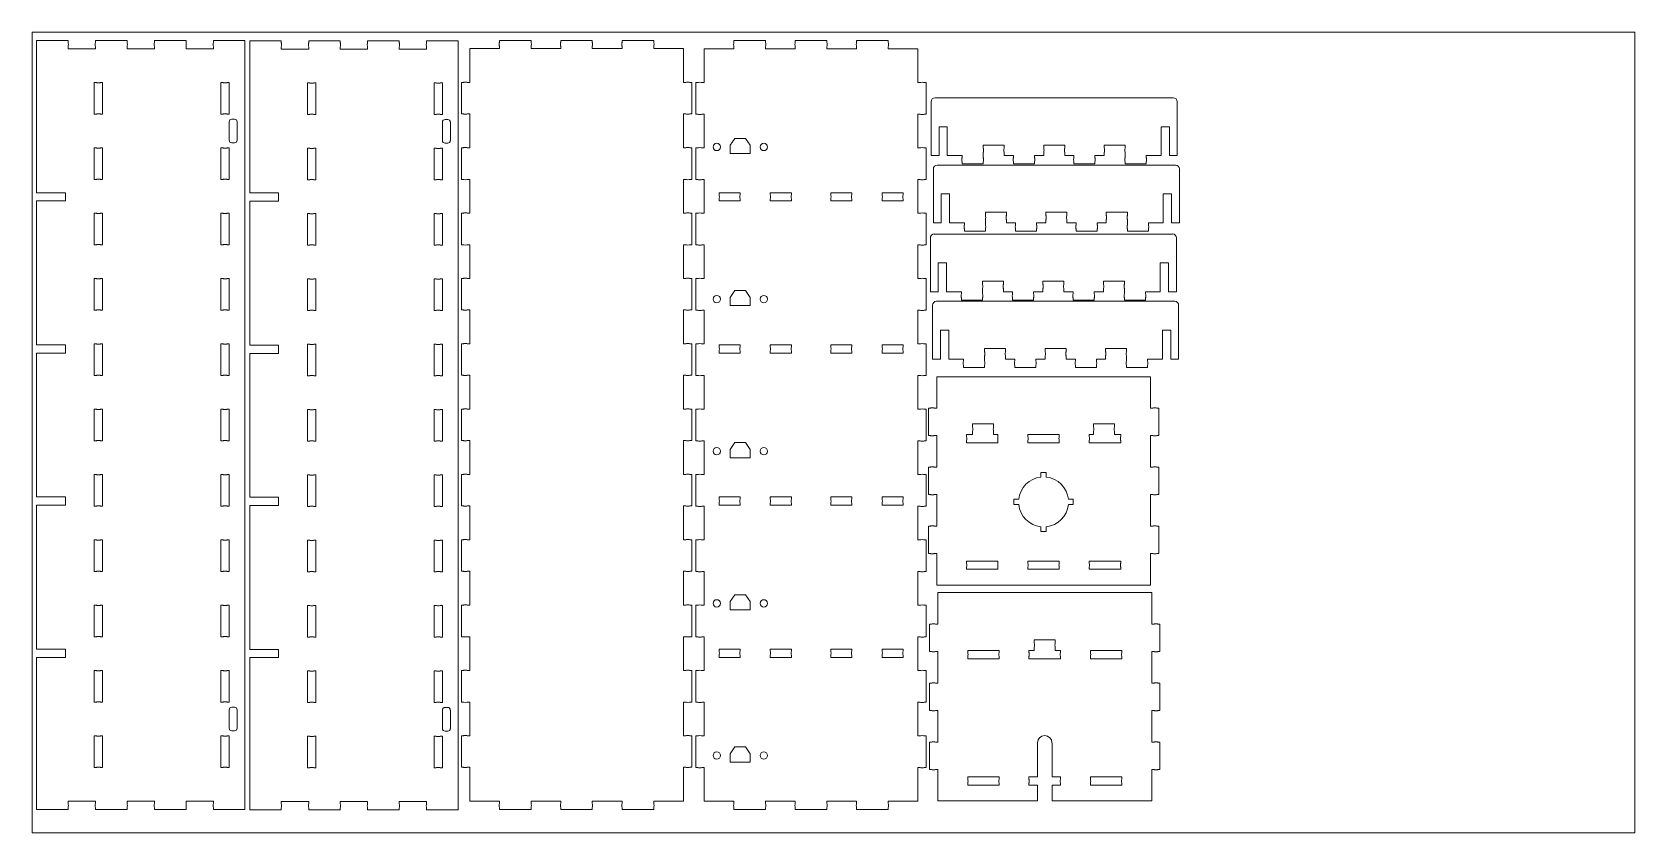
# Paper-space layout '1 Charger - V1' of a CAD drawing. Header units: inches. Extents: x 0 to 24, y 0 to 12.
# The model-space entities are those that its viewports show. They can reach past a viewport. Long polylines and large blocks are cut down to what shows.
import ezdxf

# ---------------------------------------------------------------- set-up
doc = ezdxf.new("R2010")
doc.units = ezdxf.units.IN
doc.header["$LTSCALE"] = 0.5
doc.header["$MEASUREMENT"] = 0
doc.layers.add('Visible', color=1, linetype='Continuous', lineweight=13)

msp = doc.modelspace()

# ---------------------------------------------------------------- linework, layer by layer
at = {"layer": 'Visible'}
for p, q in [((1.049, 11.873), (0.576, 11.873)), ((0.576, 9.593), (0.576, 11.873)), ((1.049, 11.843), (1.049, 11.873)), ((1.049, 11.749), (1.049, 11.784)), ((1.459, 11.843), (1.459, 11.873)), ((1.932, 11.873), (1.459, 11.873)), ((1.459, 11.749), (1.459, 11.784)), ((1.932, 11.843), (1.932, 11.873)), ((1.932, 11.749), (1.932, 11.784)), ((2.342, 11.843), (2.342, 11.873)), ((2.815, 11.873), (2.342, 11.873)), ((2.342, 11.749), (2.342, 11.784)), ((2.815, 11.843), (2.815, 11.873)), ((2.815, 11.749), (2.815, 11.784)), ((3.226, 11.843), (3.226, 11.873)), ((3.698, 11.873), (3.226, 11.873)), ((3.226, 11.749), (3.226, 11.784)), ((3.698, 0.351), (3.698, 11.873)), ((4.241, 11.869), (3.769, 11.869)), ((3.769, 9.589), (3.769, 11.869)), ((4.241, 11.839), (4.241, 11.869)), ((4.241, 11.745), (4.241, 11.78)), ((4.652, 11.839), (4.652, 11.869)), ((5.125, 11.869), (4.652, 11.869)), ((4.652, 11.745), (4.652, 11.78)), ((5.125, 11.839), (5.125, 11.869)), ((5.125, 11.745), (5.125, 11.78)), ((5.535, 11.839), (5.535, 11.869)), ((6.008, 11.869), (5.535, 11.869)), ((5.535, 11.745), (5.535, 11.78)), ((6.008, 11.839), (6.008, 11.869)), ((6.008, 11.745), (6.008, 11.78)), ((6.418, 11.839), (6.418, 11.869)), ((6.891, 11.869), (6.418, 11.869)), ((6.418, 11.745), (6.418, 11.78)), ((6.891, 0.347), (6.891, 11.869)), ((7.509, 11.845), (7.509, 11.875)), ((7.981, 11.875), (7.509, 11.875)), ((7.509, 11.751), (7.509, 11.786)), ((7.981, 11.845), (7.981, 11.875)), ((7.981, 11.751), (7.981, 11.786)), ((8.427, 11.845), (8.427, 11.875)), ((8.899, 11.875), (8.427, 11.875)), ((8.427, 11.751), (8.427, 11.786)), ((8.899, 11.845), (8.899, 11.875)), ((8.899, 11.751), (8.899, 11.786)), ((9.345, 11.845), (9.345, 11.875)), ((9.818, 11.875), (9.345, 11.875)), ((9.345, 11.751), (9.345, 11.786)), ((9.818, 11.845), (9.818, 11.875)), ((9.818, 11.751), (9.818, 11.786)), ((11.019, 11.843), (11.019, 11.873)), ((11.492, 11.873), (11.019, 11.873)), ((11.019, 11.749), (11.019, 11.784)), ((11.492, 11.843), (11.492, 11.873)), ((11.492, 11.749), (11.492, 11.784)), ((11.938, 11.843), (11.938, 11.873)), ((12.41, 11.873), (11.938, 11.873)), ((11.938, 11.749), (11.938, 11.784)), ((12.41, 11.843), (12.41, 11.873)), ((12.41, 11.749), (12.41, 11.784)), ((12.856, 11.843), (12.856, 11.873)), ((13.328, 11.873), (12.856, 11.873)), ((12.856, 11.749), (12.856, 11.784)), ((13.328, 11.843), (13.328, 11.873)), ((13.328, 11.749), (13.328, 11.784)), ((1.049, 11.749), (1.459, 11.749)), ((1.932, 11.749), (2.342, 11.749)), ((2.815, 11.749), (3.226, 11.749)), ((4.241, 11.745), (4.652, 11.745)), ((5.125, 11.745), (5.535, 11.745)), ((6.008, 11.745), (6.418, 11.745)), ((7.063, 11.244), (7.063, 11.751)), ((7.063, 11.751), (7.509, 11.751)), ((7.981, 11.751), (8.427, 11.751)), ((8.899, 11.751), (9.345, 11.751)), ((9.818, 11.751), (10.264, 11.751)), ((10.264, 11.244), (10.264, 11.751)), ((10.573, 11.242), (10.573, 11.749)), ((10.573, 11.749), (11.019, 11.749)), ((11.492, 11.749), (11.938, 11.749)), ((12.41, 11.749), (12.856, 11.749)), ((13.328, 11.749), (13.774, 11.749)), ((13.774, 11.242), (13.774, 11.749)), ((1.442, 11.243), (1.475, 11.243)), ((1.442, 10.77), (1.442, 11.243)), ((1.534, 11.243), (1.566, 11.243)), ((1.566, 10.77), (1.566, 11.243)), ((3.338, 11.243), (3.37, 11.243)), ((3.338, 10.77), (3.338, 11.243)), ((3.429, 11.243), (3.462, 11.243)), ((3.462, 10.77), (3.462, 11.243)), ((4.635, 11.238), (4.668, 11.238)), ((4.635, 10.766), (4.635, 11.238)), ((4.727, 11.238), (4.759, 11.238)), ((4.759, 10.766), (4.759, 11.238)), ((6.531, 11.238), (6.563, 11.238)), ((6.531, 10.766), (6.531, 11.238)), ((6.622, 11.238), (6.655, 11.238)), ((6.655, 10.766), (6.655, 11.238)), ((6.939, 11.244), (6.939, 10.772)), ((6.968, 11.244), (6.939, 11.244)), ((7.063, 11.244), (7.027, 11.244)), ((10.264, 11.244), (10.299, 11.244)), ((10.358, 11.244), (10.388, 11.244)), ((10.388, 11.244), (10.388, 10.772)), ((10.449, 11.242), (10.449, 10.77)), ((10.479, 11.242), (10.449, 11.242)), ((10.573, 11.242), (10.538, 11.242)), ((13.774, 11.242), (13.81, 11.242)), ((13.869, 11.242), (13.898, 11.242)), ((13.898, 11.242), (13.898, 10.77)), ((13.972, 10.956), (13.972, 10.149)), ((14.031, 11.015), (17.598, 11.015)), ((17.657, 10.956), (17.657, 10.149)), ((1.442, 10.77), (1.475, 10.77)), ((1.534, 10.77), (1.566, 10.77)), ((3.338, 10.77), (3.37, 10.77)), ((3.429, 10.77), (3.462, 10.77)), ((3.462, 10.379), (3.462, 10.655)), ((3.501, 10.694), (3.541, 10.694)), ((3.58, 10.379), (3.58, 10.655)), ((4.635, 10.766), (4.668, 10.766)), ((4.727, 10.766), (4.759, 10.766)), ((6.531, 10.766), (6.563, 10.766)), ((6.622, 10.766), (6.655, 10.766)), ((6.655, 10.375), (6.655, 10.65)), ((6.694, 10.69), (6.733, 10.69)), ((6.773, 10.375), (6.773, 10.65)), ((6.968, 10.772), (6.939, 10.772)), ((7.063, 10.772), (7.027, 10.772)), ((7.063, 10.266), (7.063, 10.772)), ((10.264, 10.772), (10.299, 10.772)), ((10.264, 10.266), (10.264, 10.772)), ((10.358, 10.772), (10.388, 10.772)), ((10.479, 10.77), (10.449, 10.77)), ((10.573, 10.77), (10.538, 10.77)), ((10.573, 10.263), (10.573, 10.77)), ((13.774, 10.77), (13.81, 10.77)), ((13.774, 10.263), (13.774, 10.77)), ((13.869, 10.77), (13.898, 10.77)), ((14.09, 10.582), (14.214, 10.582)), ((14.09, 10.149), (14.09, 10.582)), ((14.214, 10.149), (14.214, 10.582)), ((17.539, 10.582), (17.415, 10.582)), ((17.415, 10.149), (17.415, 10.582)), ((17.539, 10.149), (17.539, 10.582)), ((3.501, 10.34), (3.541, 10.34)), ((6.694, 10.335), (6.733, 10.335)), ((11.035, 10.407), (10.964, 10.305)), ((11.035, 10.407), (11.192, 10.407)), ((11.192, 10.407), (11.263, 10.305)), ((1.442, 10.264), (1.475, 10.264)), ((1.442, 9.791), (1.442, 10.264)), ((1.534, 10.264), (1.566, 10.264)), ((1.566, 9.791), (1.566, 10.264)), ((3.338, 10.264), (3.37, 10.264)), ((3.338, 9.791), (3.338, 10.264)), ((3.429, 10.264), (3.462, 10.264)), ((3.462, 9.791), (3.462, 10.264)), ((4.635, 10.259), (4.668, 10.259)), ((4.635, 9.787), (4.635, 10.259)), ((4.727, 10.259), (4.759, 10.259)), ((4.759, 9.787), (4.759, 10.259)), ((6.531, 10.259), (6.563, 10.259)), ((6.531, 9.787), (6.531, 10.259)), ((6.622, 10.259), (6.655, 10.259)), ((6.655, 9.787), (6.655, 10.259)), ((6.939, 10.266), (6.939, 9.793)), ((6.968, 10.266), (6.939, 10.266)), ((7.063, 10.266), (7.027, 10.266)), ((10.264, 10.266), (10.299, 10.266)), ((10.358, 10.266), (10.388, 10.266)), ((10.388, 10.266), (10.388, 9.793)), ((10.449, 10.263), (10.449, 9.791)), ((10.479, 10.263), (10.449, 10.263)), ((10.573, 10.263), (10.538, 10.263)), ((10.964, 10.305), (10.964, 10.181)), ((10.964, 10.181), (11.263, 10.181)), ((11.263, 10.305), (11.263, 10.181)), ((13.774, 10.263), (13.81, 10.263)), ((13.869, 10.263), (13.898, 10.263)), ((13.898, 10.263), (13.898, 9.791)), ((13.972, 10.149), (14.09, 10.149)), ((14.214, 10.149), (14.437, 10.149)), ((14.437, 10.149), (14.437, 10.117)), ((14.752, 10.307), (15.067, 10.307)), ((14.752, 10.307), (14.752, 10.258)), ((14.752, 10.198), (14.752, 10.117)), ((15.067, 10.307), (15.067, 10.258)), ((15.067, 10.198), (15.067, 10.149)), ((15.067, 10.149), (15.204, 10.149)), ((15.204, 10.149), (15.204, 10.117)), ((15.519, 10.149), (15.519, 10.117)), ((15.519, 10.149), (15.657, 10.149)), ((15.657, 10.307), (15.972, 10.307)), ((15.657, 10.307), (15.657, 10.258)), ((15.657, 10.198), (15.657, 10.149)), ((15.972, 10.307), (15.972, 10.258)), ((15.972, 10.198), (15.972, 10.149)), ((15.972, 10.149), (16.11, 10.149)), ((16.11, 10.149), (16.11, 10.117)), ((16.425, 10.149), (16.425, 10.117)), ((16.425, 10.149), (16.563, 10.149)), ((16.878, 10.307), (16.563, 10.307)), ((16.563, 10.307), (16.563, 10.258)), ((16.563, 10.198), (16.563, 10.149)), ((16.878, 10.307), (16.878, 10.258)), ((16.878, 10.198), (16.878, 10.117)), ((17.193, 10.149), (17.193, 10.117)), ((17.193, 10.149), (17.415, 10.149)), ((17.539, 10.149), (17.657, 10.149)), ((14.005, 9.948), (14.005, 9.141)), ((14.064, 10.007), (17.631, 10.007)), ((14.437, 10.058), (14.437, 10.025)), ((14.437, 10.025), (14.752, 10.025)), ((14.752, 10.058), (14.752, 10.025)), ((15.204, 10.058), (15.204, 10.025)), ((15.204, 10.025), (15.519, 10.025)), ((15.519, 10.058), (15.519, 10.025)), ((16.11, 10.058), (16.11, 10.025)), ((16.425, 10.025), (16.11, 10.025)), ((16.425, 10.058), (16.425, 10.025)), ((16.878, 10.058), (16.878, 10.025)), ((17.193, 10.025), (16.878, 10.025)), ((17.193, 10.058), (17.193, 10.025)), ((17.69, 9.948), (17.69, 9.141)), ((1.442, 9.791), (1.475, 9.791)), ((1.534, 9.791), (1.566, 9.791)), ((3.338, 9.791), (3.37, 9.791)), ((3.429, 9.791), (3.462, 9.791)), ((4.635, 9.787), (4.668, 9.787)), ((4.727, 9.787), (4.759, 9.787)), ((6.531, 9.787), (6.563, 9.787)), ((6.622, 9.787), (6.655, 9.787)), ((6.968, 9.793), (6.939, 9.793)), ((7.063, 9.793), (7.027, 9.793)), ((7.063, 9.287), (7.063, 9.793)), ((10.264, 9.793), (10.299, 9.793)), ((10.264, 9.287), (10.264, 9.793)), ((10.358, 9.793), (10.388, 9.793)), ((10.479, 9.791), (10.449, 9.791)), ((10.573, 9.791), (10.538, 9.791)), ((10.573, 9.285), (10.573, 9.791)), ((13.774, 9.791), (13.81, 9.791)), ((13.774, 9.285), (13.774, 9.791)), ((13.869, 9.791), (13.898, 9.791)), ((0.576, 9.593), (1.009, 9.593)), ((0.576, 7.314), (0.576, 9.469)), ((0.576, 9.469), (1.009, 9.469)), ((1.009, 9.593), (1.009, 9.469)), ((3.769, 9.589), (4.202, 9.589)), ((3.769, 7.31), (3.769, 9.465)), ((3.769, 9.465), (4.202, 9.465)), ((4.202, 9.589), (4.202, 9.465)), ((11.111, 9.593), (10.796, 9.593)), ((10.796, 9.593), (10.796, 9.561)), ((10.796, 9.502), (10.796, 9.469)), ((11.111, 9.469), (10.796, 9.469)), ((11.111, 9.593), (11.111, 9.561)), ((11.111, 9.502), (11.111, 9.469)), ((11.564, 9.593), (11.879, 9.593)), ((11.564, 9.561), (11.564, 9.593)), ((11.564, 9.469), (11.564, 9.502)), ((11.564, 9.469), (11.879, 9.469)), ((11.879, 9.561), (11.879, 9.593)), ((11.879, 9.469), (11.879, 9.502)), ((12.469, 9.593), (12.784, 9.593)), ((12.469, 9.593), (12.469, 9.561)), ((12.469, 9.502), (12.469, 9.469)), ((12.469, 9.469), (12.784, 9.469)), ((12.784, 9.593), (12.784, 9.561)), ((12.784, 9.502), (12.784, 9.469)), ((13.237, 9.593), (13.552, 9.593)), ((13.237, 9.561), (13.237, 9.593)), ((13.237, 9.469), (13.237, 9.502)), ((13.237, 9.469), (13.552, 9.469)), ((13.552, 9.561), (13.552, 9.593)), ((13.552, 9.469), (13.552, 9.502)), ((14.123, 9.574), (14.247, 9.574)), ((14.123, 9.141), (14.123, 9.574)), ((14.247, 9.141), (14.247, 9.574)), ((17.572, 9.574), (17.448, 9.574)), ((17.448, 9.141), (17.448, 9.574)), ((17.572, 9.141), (17.572, 9.574)), ((1.442, 9.285), (1.475, 9.285)), ((1.442, 8.812), (1.442, 9.285)), ((1.534, 9.285), (1.566, 9.285)), ((1.566, 8.812), (1.566, 9.285)), ((3.338, 9.285), (3.37, 9.285)), ((3.338, 8.812), (3.338, 9.285)), ((3.429, 9.285), (3.462, 9.285)), ((3.462, 8.812), (3.462, 9.285)), ((4.635, 9.281), (4.668, 9.281)), ((4.635, 8.808), (4.635, 9.281)), ((4.727, 9.281), (4.759, 9.281)), ((4.759, 8.808), (4.759, 9.281)), ((6.531, 9.281), (6.563, 9.281)), ((6.531, 8.808), (6.531, 9.281)), ((6.622, 9.281), (6.655, 9.281)), ((6.655, 8.808), (6.655, 9.281)), ((6.939, 9.287), (6.939, 8.814)), ((6.968, 9.287), (6.939, 9.287)), ((7.063, 9.287), (7.027, 9.287)), ((10.264, 9.287), (10.299, 9.287)), ((10.358, 9.287), (10.388, 9.287)), ((10.388, 9.287), (10.388, 8.814)), ((10.449, 9.285), (10.449, 8.812)), ((10.479, 9.285), (10.449, 9.285)), ((10.573, 9.285), (10.538, 9.285)), ((13.774, 9.285), (13.81, 9.285)), ((13.869, 9.285), (13.898, 9.285)), ((13.898, 9.285), (13.898, 8.812)), ((14.005, 9.141), (14.123, 9.141)), ((14.247, 9.141), (14.469, 9.141)), ((14.469, 9.141), (14.469, 9.109)), ((14.784, 9.299), (15.099, 9.299)), ((14.784, 9.299), (14.784, 9.25)), ((14.784, 9.19), (14.784, 9.109)), ((15.099, 9.299), (15.099, 9.25)), ((15.099, 9.19), (15.099, 9.141)), ((15.099, 9.141), (15.237, 9.141)), ((15.237, 9.141), (15.237, 9.109)), ((15.552, 9.141), (15.552, 9.109)), ((15.552, 9.141), (15.69, 9.141)), ((15.69, 9.299), (16.005, 9.299)), ((15.69, 9.299), (15.69, 9.25)), ((15.69, 9.19), (15.69, 9.141)), ((16.005, 9.299), (16.005, 9.25)), ((16.005, 9.19), (16.005, 9.141)), ((16.005, 9.141), (16.142, 9.141)), ((16.142, 9.141), (16.142, 9.109)), ((16.457, 9.141), (16.457, 9.109)), ((16.457, 9.141), (16.595, 9.141)), ((16.91, 9.299), (16.595, 9.299)), ((16.595, 9.299), (16.595, 9.25)), ((16.595, 9.19), (16.595, 9.141)), ((16.91, 9.299), (16.91, 9.25)), ((16.91, 9.19), (16.91, 9.109)), ((17.225, 9.141), (17.225, 9.109)), ((17.225, 9.141), (17.448, 9.141)), ((17.572, 9.141), (17.69, 9.141)), ((13.96, 8.915), (13.96, 8.108)), ((14.019, 8.974), (17.586, 8.974)), ((14.469, 9.05), (14.469, 9.017)), ((14.469, 9.017), (14.784, 9.017)), ((14.784, 9.05), (14.784, 9.017)), ((15.237, 9.05), (15.237, 9.017)), ((15.237, 9.017), (15.552, 9.017)), ((15.552, 9.05), (15.552, 9.017)), ((16.142, 9.05), (16.142, 9.017)), ((16.457, 9.017), (16.142, 9.017)), ((16.457, 9.05), (16.457, 9.017)), ((16.91, 9.05), (16.91, 9.017)), ((17.225, 9.017), (16.91, 9.017)), ((17.225, 9.05), (17.225, 9.017)), ((17.645, 8.915), (17.645, 8.108)), ((1.442, 8.812), (1.475, 8.812)), ((1.534, 8.812), (1.566, 8.812)), ((3.338, 8.812), (3.37, 8.812)), ((3.429, 8.812), (3.462, 8.812)), ((4.635, 8.808), (4.668, 8.808)), ((4.727, 8.808), (4.759, 8.808)), ((6.531, 8.808), (6.563, 8.808)), ((6.622, 8.808), (6.655, 8.808)), ((6.968, 8.814), (6.939, 8.814)), ((7.063, 8.814), (7.027, 8.814)), ((7.063, 8.308), (7.063, 8.814)), ((10.264, 8.814), (10.299, 8.814)), ((10.264, 8.308), (10.264, 8.814)), ((10.358, 8.814), (10.388, 8.814)), ((10.479, 8.812), (10.449, 8.812)), ((10.573, 8.812), (10.538, 8.812)), ((10.573, 8.306), (10.573, 8.812)), ((13.774, 8.812), (13.81, 8.812)), ((13.774, 8.306), (13.774, 8.812)), ((13.869, 8.812), (13.898, 8.812)), ((14.078, 8.541), (14.202, 8.541)), ((14.078, 8.108), (14.078, 8.541)), ((14.202, 8.108), (14.202, 8.541)), ((17.527, 8.541), (17.403, 8.541)), ((17.403, 8.108), (17.403, 8.541)), ((17.527, 8.108), (17.527, 8.541)), ((1.442, 8.306), (1.475, 8.306)), ((1.442, 7.834), (1.442, 8.306)), ((1.534, 8.306), (1.566, 8.306)), ((1.566, 7.834), (1.566, 8.306)), ((3.338, 8.306), (3.37, 8.306)), ((3.338, 7.834), (3.338, 8.306)), ((3.429, 8.306), (3.462, 8.306)), ((3.462, 7.834), (3.462, 8.306)), ((4.635, 8.302), (4.668, 8.302)), ((4.635, 7.829), (4.635, 8.302)), ((4.727, 8.302), (4.759, 8.302)), ((4.759, 7.829), (4.759, 8.302)), ((6.531, 8.302), (6.563, 8.302)), ((6.531, 7.829), (6.531, 8.302)), ((6.622, 8.302), (6.655, 8.302)), ((6.655, 7.829), (6.655, 8.302)), ((6.939, 8.308), (6.939, 7.836)), ((6.968, 8.308), (6.939, 8.308)), ((7.063, 8.308), (7.027, 8.308)), ((10.264, 8.308), (10.299, 8.308)), ((10.358, 8.308), (10.388, 8.308)), ((10.388, 8.308), (10.388, 7.836)), ((10.449, 8.306), (10.449, 7.833)), ((10.479, 8.306), (10.449, 8.306)), ((10.573, 8.306), (10.538, 8.306)), ((13.774, 8.306), (13.81, 8.306)), ((13.869, 8.306), (13.898, 8.306)), ((13.898, 8.306), (13.898, 7.833)), ((14.74, 8.266), (15.055, 8.266)), ((14.74, 8.266), (14.74, 8.216)), ((15.055, 8.266), (15.055, 8.216)), ((15.645, 8.266), (15.96, 8.266)), ((15.645, 8.266), (15.645, 8.216)), ((15.96, 8.266), (15.96, 8.216)), ((16.866, 8.266), (16.551, 8.266)), ((16.551, 8.266), (16.551, 8.216)), ((16.866, 8.266), (16.866, 8.216)), ((11.035, 8.128), (10.964, 8.025)), ((10.964, 8.025), (10.964, 7.901)), ((11.035, 8.128), (11.192, 8.128)), ((11.192, 8.128), (11.263, 8.025)), ((11.263, 8.025), (11.263, 7.901)), ((13.96, 8.108), (14.078, 8.108)), ((14.052, 7.966), (17.619, 7.966)), ((14.202, 8.108), (14.425, 8.108)), ((14.425, 8.108), (14.425, 8.076)), ((14.425, 8.017), (14.425, 7.984)), ((14.425, 7.984), (14.74, 7.984)), ((14.74, 8.157), (14.74, 8.076)), ((14.74, 8.017), (14.74, 7.984)), ((15.055, 8.157), (15.055, 8.108)), ((15.055, 8.108), (15.192, 8.108)), ((15.192, 8.108), (15.192, 8.076)), ((15.192, 8.017), (15.192, 7.984)), ((15.192, 7.984), (15.507, 7.984)), ((15.507, 8.108), (15.507, 8.076)), ((15.507, 8.108), (15.645, 8.108)), ((15.507, 8.017), (15.507, 7.984)), ((15.645, 8.157), (15.645, 8.108)), ((15.96, 8.157), (15.96, 8.108)), ((15.96, 8.108), (16.098, 8.108)), ((16.098, 8.108), (16.098, 8.076)), ((16.098, 8.017), (16.098, 7.984)), ((16.413, 7.984), (16.098, 7.984)), ((16.413, 8.108), (16.413, 8.076)), ((16.413, 8.108), (16.551, 8.108)), ((16.413, 8.017), (16.413, 7.984)), ((16.551, 8.157), (16.551, 8.108)), ((16.866, 8.157), (16.866, 8.076)), ((16.866, 8.017), (16.866, 7.984)), ((17.181, 7.984), (16.866, 7.984)), ((17.181, 8.108), (17.181, 8.076)), ((17.181, 8.108), (17.403, 8.108)), ((17.181, 8.017), (17.181, 7.984)), ((17.527, 8.108), (17.645, 8.108)), ((1.442, 7.834), (1.475, 7.834)), ((1.534, 7.834), (1.566, 7.834)), ((3.338, 7.834), (3.37, 7.834)), ((3.429, 7.834), (3.462, 7.834)), ((4.635, 7.829), (4.668, 7.829)), ((4.727, 7.829), (4.759, 7.829)), ((6.531, 7.829), (6.563, 7.829)), ((6.622, 7.829), (6.655, 7.829)), ((6.968, 7.836), (6.939, 7.836)), ((7.063, 7.836), (7.027, 7.836)), ((7.063, 7.329), (7.063, 7.836)), ((10.264, 7.836), (10.299, 7.836)), ((10.264, 7.329), (10.264, 7.836)), ((10.358, 7.836), (10.388, 7.836)), ((10.479, 7.833), (10.449, 7.833)), ((10.573, 7.833), (10.538, 7.833)), ((10.573, 7.327), (10.573, 7.833)), ((10.964, 7.901), (11.263, 7.901)), ((13.774, 7.833), (13.81, 7.833)), ((13.774, 7.327), (13.774, 7.833)), ((13.869, 7.833), (13.898, 7.833)), ((13.993, 7.907), (13.993, 7.1)), ((17.678, 7.907), (17.678, 7.1)), ((14.111, 7.533), (14.235, 7.533)), ((14.111, 7.1), (14.111, 7.533)), ((14.235, 7.1), (14.235, 7.533)), ((17.56, 7.533), (17.436, 7.533)), ((17.436, 7.1), (17.436, 7.533)), ((17.56, 7.1), (17.56, 7.533)), ((0.576, 7.314), (1.009, 7.314)), ((1.009, 7.314), (1.009, 7.19)), ((1.442, 7.327), (1.475, 7.327)), ((1.442, 6.855), (1.442, 7.327)), ((1.534, 7.327), (1.566, 7.327)), ((1.566, 6.855), (1.566, 7.327)), ((3.338, 7.327), (3.37, 7.327)), ((3.338, 6.855), (3.338, 7.327)), ((3.429, 7.327), (3.462, 7.327)), ((3.462, 6.855), (3.462, 7.327)), ((3.769, 7.31), (4.202, 7.31)), ((4.202, 7.31), (4.202, 7.186)), ((4.635, 7.323), (4.668, 7.323)), ((4.635, 6.85), (4.635, 7.323)), ((4.727, 7.323), (4.759, 7.323)), ((4.759, 6.85), (4.759, 7.323)), ((6.531, 7.323), (6.563, 7.323)), ((6.531, 6.85), (6.531, 7.323)), ((6.622, 7.323), (6.655, 7.323)), ((6.655, 6.85), (6.655, 7.323)), ((6.939, 7.329), (6.939, 6.857)), ((6.968, 7.329), (6.939, 7.329)), ((7.063, 7.329), (7.027, 7.329)), ((10.264, 7.329), (10.299, 7.329)), ((10.358, 7.329), (10.388, 7.329)), ((10.388, 7.329), (10.388, 6.857)), ((10.449, 7.327), (10.449, 6.855)), ((10.479, 7.327), (10.449, 7.327)), ((10.573, 7.327), (10.538, 7.327)), ((11.111, 7.314), (10.796, 7.314)), ((10.796, 7.314), (10.796, 7.281)), ((10.796, 7.222), (10.796, 7.19)), ((11.111, 7.314), (11.111, 7.281)), ((11.111, 7.222), (11.111, 7.19)), ((11.564, 7.314), (11.879, 7.314)), ((11.564, 7.281), (11.564, 7.314)), ((11.564, 7.19), (11.564, 7.222)), ((11.879, 7.281), (11.879, 7.314)), ((11.879, 7.19), (11.879, 7.222)), ((12.469, 7.314), (12.784, 7.314)), ((12.469, 7.314), (12.469, 7.281)), ((12.469, 7.222), (12.469, 7.19)), ((12.784, 7.314), (12.784, 7.281)), ((12.784, 7.222), (12.784, 7.19)), ((13.237, 7.314), (13.552, 7.314)), ((13.237, 7.281), (13.237, 7.314)), ((13.237, 7.19), (13.237, 7.222)), ((13.552, 7.281), (13.552, 7.314)), ((13.552, 7.19), (13.552, 7.222)), ((13.774, 7.327), (13.81, 7.327)), ((13.869, 7.327), (13.898, 7.327)), ((13.898, 7.327), (13.898, 6.855)), ((14.772, 7.258), (15.087, 7.258)), ((14.772, 7.258), (14.772, 7.208)), ((15.087, 7.258), (15.087, 7.208)), ((15.678, 7.258), (15.993, 7.258)), ((15.678, 7.258), (15.678, 7.208)), ((15.993, 7.258), (15.993, 7.208)), ((16.898, 7.258), (16.583, 7.258)), ((16.583, 7.258), (16.583, 7.208)), ((16.898, 7.258), (16.898, 7.208)), ((0.576, 5.034), (0.576, 7.19)), ((0.576, 7.19), (1.009, 7.19)), ((3.769, 5.03), (3.769, 7.186)), ((3.769, 7.186), (4.202, 7.186)), ((11.111, 7.19), (10.796, 7.19)), ((11.564, 7.19), (11.879, 7.19)), ((12.469, 7.19), (12.784, 7.19)), ((13.237, 7.19), (13.552, 7.19)), ((13.993, 7.1), (14.111, 7.1)), ((14.235, 7.1), (14.457, 7.1)), ((14.457, 7.1), (14.457, 7.068)), ((14.457, 7.009), (14.457, 6.976)), ((14.457, 6.976), (14.772, 6.976)), ((14.772, 7.149), (14.772, 7.068)), ((14.772, 7.009), (14.772, 6.976)), ((15.087, 7.149), (15.087, 7.1)), ((15.087, 7.1), (15.225, 7.1)), ((15.225, 7.1), (15.225, 7.068)), ((15.225, 7.009), (15.225, 6.976)), ((15.225, 6.976), (15.54, 6.976)), ((15.54, 7.1), (15.54, 7.068)), ((15.54, 7.1), (15.678, 7.1)), ((15.54, 7.009), (15.54, 6.976)), ((15.678, 7.149), (15.678, 7.1)), ((15.993, 7.149), (15.993, 7.1)), ((15.993, 7.1), (16.131, 7.1)), ((16.131, 7.1), (16.131, 7.068)), ((16.131, 7.009), (16.131, 6.976)), ((16.446, 6.976), (16.131, 6.976)), ((16.446, 7.1), (16.446, 7.068)), ((16.446, 7.1), (16.583, 7.1)), ((16.446, 7.009), (16.446, 6.976)), ((16.583, 7.149), (16.583, 7.1)), ((16.898, 7.149), (16.898, 7.068)), ((16.898, 7.009), (16.898, 6.976)), ((17.213, 6.976), (16.898, 6.976)), ((17.213, 7.1), (17.213, 7.068)), ((17.213, 7.1), (17.436, 7.1)), ((17.213, 7.009), (17.213, 6.976)), ((17.56, 7.1), (17.678, 7.1)), ((1.442, 6.855), (1.475, 6.855)), ((1.534, 6.855), (1.566, 6.855)), ((3.338, 6.855), (3.37, 6.855)), ((3.429, 6.855), (3.462, 6.855)), ((4.635, 6.85), (4.668, 6.85)), ((4.727, 6.85), (4.759, 6.85)), ((6.531, 6.85), (6.563, 6.85)), ((6.622, 6.85), (6.655, 6.85)), ((6.968, 6.857), (6.939, 6.857)), ((7.063, 6.857), (7.027, 6.857)), ((7.063, 6.35), (7.063, 6.857)), ((10.264, 6.857), (10.299, 6.857)), ((10.264, 6.35), (10.264, 6.857)), ((10.358, 6.857), (10.388, 6.857)), ((10.479, 6.855), (10.449, 6.855)), ((10.573, 6.855), (10.538, 6.855)), ((10.573, 6.348), (10.573, 6.855)), ((13.774, 6.855), (13.81, 6.855)), ((13.774, 6.348), (13.774, 6.855)), ((13.869, 6.855), (13.898, 6.855)), ((14.055, 6.836), (14.055, 6.364)), ((14.055, 6.836), (17.255, 6.836)), ((17.255, 6.836), (17.255, 6.364)), ((1.442, 6.348), (1.475, 6.348)), ((1.442, 5.876), (1.442, 6.348)), ((1.534, 6.348), (1.566, 6.348)), ((1.566, 5.876), (1.566, 6.348)), ((3.338, 6.348), (3.37, 6.348)), ((3.338, 5.876), (3.338, 6.348)), ((3.429, 6.348), (3.462, 6.348)), ((3.462, 5.876), (3.462, 6.348)), ((4.635, 6.344), (4.668, 6.344)), ((4.635, 5.872), (4.635, 6.344)), ((4.727, 6.344), (4.759, 6.344)), ((4.759, 5.872), (4.759, 6.344)), ((6.531, 6.344), (6.563, 6.344)), ((6.531, 5.872), (6.531, 6.344)), ((6.622, 6.344), (6.655, 6.344)), ((6.655, 5.872), (6.655, 6.344)), ((6.939, 6.35), (6.939, 5.878)), ((6.968, 6.35), (6.939, 6.35)), ((7.063, 6.35), (7.027, 6.35)), ((10.264, 6.35), (10.299, 6.35)), ((10.358, 6.35), (10.388, 6.35)), ((10.388, 6.35), (10.388, 5.878)), ((10.449, 6.348), (10.449, 5.876)), ((10.479, 6.348), (10.449, 6.348)), ((10.573, 6.348), (10.538, 6.348)), ((13.774, 6.348), (13.81, 6.348)), ((13.869, 6.348), (13.898, 6.348)), ((13.898, 6.348), (13.898, 5.876)), ((13.931, 5.953), (13.931, 6.364)), ((13.96, 6.364), (13.931, 6.364)), ((14.055, 6.364), (14.019, 6.364)), ((17.255, 6.364), (17.291, 6.364)), ((17.35, 6.364), (17.379, 6.364)), ((17.379, 5.953), (17.379, 6.364)), ((14.592, 6.128), (14.907, 6.128)), ((14.592, 6.078), (14.592, 6.128)), ((14.592, 5.97), (14.592, 6.019)), ((14.907, 6.078), (14.907, 6.128)), ((14.907, 5.97), (14.907, 6.019)), ((16.718, 6.128), (16.403, 6.128)), ((16.403, 6.078), (16.403, 6.128)), ((16.403, 5.97), (16.403, 6.019)), ((16.718, 6.078), (16.718, 6.128)), ((16.718, 5.97), (16.718, 6.019)), ((1.442, 5.876), (1.475, 5.876)), ((1.534, 5.876), (1.566, 5.876)), ((3.338, 5.876), (3.37, 5.876)), ((3.429, 5.876), (3.462, 5.876)), ((4.635, 5.872), (4.668, 5.872)), ((4.727, 5.872), (4.759, 5.872)), ((6.531, 5.872), (6.563, 5.872)), ((6.622, 5.872), (6.655, 5.872)), ((6.968, 5.878), (6.939, 5.878)), ((7.063, 5.878), (7.027, 5.878)), ((7.063, 5.371), (7.063, 5.878)), ((10.264, 5.878), (10.299, 5.878)), ((10.264, 5.371), (10.264, 5.878)), ((10.358, 5.878), (10.388, 5.878)), ((10.479, 5.876), (10.449, 5.876)), ((10.573, 5.876), (10.538, 5.876)), ((10.573, 5.369), (10.573, 5.876)), ((11.035, 5.848), (10.964, 5.746)), ((11.035, 5.848), (11.192, 5.848)), ((11.192, 5.848), (11.263, 5.746)), ((13.774, 5.876), (13.81, 5.876)), ((13.774, 5.369), (13.774, 5.876)), ((13.869, 5.876), (13.898, 5.876)), ((13.96, 5.953), (13.931, 5.953)), ((14.055, 5.953), (14.019, 5.953)), ((14.055, 5.953), (14.055, 5.481)), ((14.501, 5.97), (14.501, 5.938)), ((14.501, 5.97), (14.592, 5.97)), ((14.501, 5.879), (14.501, 5.846)), ((14.501, 5.846), (14.973, 5.846)), ((14.907, 5.97), (14.973, 5.97)), ((14.973, 5.97), (14.973, 5.938)), ((14.973, 5.879), (14.973, 5.846)), ((15.419, 5.97), (15.891, 5.97)), ((15.419, 5.97), (15.419, 5.938)), ((15.419, 5.879), (15.419, 5.846)), ((15.419, 5.846), (15.891, 5.846)), ((15.891, 5.97), (15.891, 5.938)), ((15.891, 5.879), (15.891, 5.846)), ((16.337, 5.97), (16.337, 5.938)), ((16.337, 5.97), (16.403, 5.97)), ((16.337, 5.879), (16.337, 5.846)), ((16.337, 5.846), (16.81, 5.846)), ((16.718, 5.97), (16.81, 5.97)), ((16.81, 5.97), (16.81, 5.938)), ((16.81, 5.879), (16.81, 5.846)), ((17.255, 5.953), (17.291, 5.953)), ((17.255, 5.953), (17.255, 5.481)), ((17.35, 5.953), (17.379, 5.953)), ((10.964, 5.746), (10.964, 5.622)), ((10.964, 5.622), (11.263, 5.622)), ((11.263, 5.746), (11.263, 5.622)), ((1.442, 5.369), (1.475, 5.369)), ((1.442, 4.897), (1.442, 5.369)), ((1.534, 5.369), (1.566, 5.369)), ((1.566, 4.897), (1.566, 5.369)), ((3.338, 5.369), (3.37, 5.369)), ((3.338, 4.897), (3.338, 5.369)), ((3.429, 5.369), (3.462, 5.369)), ((3.462, 4.897), (3.462, 5.369)), ((4.635, 5.365), (4.668, 5.365)), ((4.635, 4.893), (4.635, 5.365)), ((4.727, 5.365), (4.759, 5.365)), ((4.759, 4.893), (4.759, 5.365)), ((6.531, 5.365), (6.563, 5.365)), ((6.531, 4.893), (6.531, 5.365)), ((6.622, 5.365), (6.655, 5.365)), ((6.655, 4.893), (6.655, 5.365)), ((6.939, 5.371), (6.939, 4.899)), ((6.968, 5.371), (6.939, 5.371)), ((7.063, 5.371), (7.027, 5.371)), ((10.264, 5.371), (10.299, 5.371)), ((10.358, 5.371), (10.388, 5.371)), ((10.388, 5.371), (10.388, 4.899)), ((10.449, 5.369), (10.449, 4.897)), ((10.479, 5.369), (10.449, 5.369)), ((10.573, 5.369), (10.538, 5.369)), ((13.774, 5.369), (13.81, 5.369)), ((13.869, 5.369), (13.898, 5.369)), ((13.898, 5.369), (13.898, 4.897)), ((13.931, 5.07), (13.931, 5.481)), ((13.96, 5.481), (13.931, 5.481)), ((14.055, 5.481), (14.019, 5.481)), ((15.616, 5.403), (15.694, 5.403)), ((15.616, 5.403), (15.616, 5.332)), ((15.694, 5.403), (15.694, 5.332)), ((17.255, 5.481), (17.291, 5.481)), ((17.35, 5.481), (17.379, 5.481)), ((17.379, 5.07), (17.379, 5.481)), ((13.96, 5.07), (13.931, 5.07)), ((14.055, 5.07), (14.019, 5.07)), ((14.055, 5.07), (14.055, 4.597)), ((17.255, 5.07), (17.291, 5.07)), ((17.255, 5.07), (17.255, 4.597)), ((17.35, 5.07), (17.379, 5.07)), ((0.576, 5.034), (1.009, 5.034)), ((0.576, 2.755), (0.576, 4.91)), ((0.576, 4.91), (1.009, 4.91)), ((1.009, 5.034), (1.009, 4.91)), ((1.442, 4.897), (1.475, 4.897)), ((1.534, 4.897), (1.566, 4.897)), ((3.338, 4.897), (3.37, 4.897)), ((3.429, 4.897), (3.462, 4.897)), ((3.769, 5.03), (4.202, 5.03)), ((3.769, 2.751), (3.769, 4.906)), ((3.769, 4.906), (4.202, 4.906)), ((4.202, 5.03), (4.202, 4.906)), ((4.635, 4.893), (4.668, 4.893)), ((4.727, 4.893), (4.759, 4.893)), ((6.531, 4.893), (6.563, 4.893)), ((6.622, 4.893), (6.655, 4.893)), ((6.968, 4.899), (6.939, 4.899)), ((7.063, 4.899), (7.027, 4.899)), ((7.063, 4.393), (7.063, 4.899)), ((10.264, 4.899), (10.299, 4.899)), ((10.264, 4.393), (10.264, 4.899)), ((10.358, 4.899), (10.388, 4.899)), ((10.479, 4.897), (10.449, 4.897)), ((10.573, 4.897), (10.538, 4.897)), ((10.573, 4.39), (10.573, 4.897)), ((11.111, 5.034), (10.796, 5.034)), ((10.796, 5.034), (10.796, 5.002)), ((10.796, 4.943), (10.796, 4.91)), ((11.111, 4.91), (10.796, 4.91)), ((11.111, 5.034), (11.111, 5.002)), ((11.111, 4.943), (11.111, 4.91)), ((11.564, 5.034), (11.879, 5.034)), ((11.564, 5.002), (11.564, 5.034)), ((11.564, 4.91), (11.564, 4.943)), ((11.564, 4.91), (11.879, 4.91)), ((11.879, 5.002), (11.879, 5.034)), ((11.879, 4.91), (11.879, 4.943)), ((12.469, 5.034), (12.784, 5.034)), ((12.469, 5.034), (12.469, 5.002)), ((12.469, 4.943), (12.469, 4.91)), ((12.469, 4.91), (12.784, 4.91)), ((12.784, 5.034), (12.784, 5.002)), ((12.784, 4.943), (12.784, 4.91)), ((13.237, 5.034), (13.552, 5.034)), ((13.237, 5.002), (13.237, 5.034)), ((13.237, 4.91), (13.237, 4.943)), ((13.237, 4.91), (13.552, 4.91)), ((13.552, 5.002), (13.552, 5.034)), ((13.552, 4.91), (13.552, 4.943)), ((13.774, 4.897), (13.81, 4.897)), ((13.774, 4.39), (13.774, 4.897)), ((13.869, 4.897), (13.898, 4.897)), ((15.212, 5), (15.283, 5)), ((15.212, 5), (15.212, 4.921)), ((15.212, 4.921), (15.283, 4.921)), ((16.027, 5), (16.098, 5)), ((16.027, 4.921), (16.098, 4.921)), ((16.098, 5), (16.098, 4.921)), ((13.931, 4.187), (13.931, 4.597)), ((13.96, 4.597), (13.931, 4.597)), ((14.055, 4.597), (14.019, 4.597)), ((15.616, 4.588), (15.616, 4.517)), ((15.694, 4.588), (15.694, 4.517)), ((17.255, 4.597), (17.291, 4.597)), ((17.35, 4.597), (17.379, 4.597)), ((17.379, 4.187), (17.379, 4.597)), ((1.442, 4.391), (1.475, 4.391)), ((1.442, 3.918), (1.442, 4.391)), ((1.534, 4.391), (1.566, 4.391)), ((1.566, 3.918), (1.566, 4.391)), ((3.338, 4.391), (3.37, 4.391)), ((3.338, 3.918), (3.338, 4.391)), ((3.429, 4.391), (3.462, 4.391)), ((3.462, 3.918), (3.462, 4.391)), ((4.635, 4.386), (4.668, 4.386)), ((4.635, 3.914), (4.635, 4.386)), ((4.727, 4.386), (4.759, 4.386)), ((4.759, 3.914), (4.759, 4.386)), ((6.531, 4.386), (6.563, 4.386)), ((6.531, 3.914), (6.531, 4.386)), ((6.622, 4.386), (6.655, 4.386)), ((6.655, 3.914), (6.655, 4.386)), ((6.939, 4.393), (6.939, 3.92)), ((6.968, 4.393), (6.939, 4.393)), ((7.063, 4.393), (7.027, 4.393)), ((10.264, 4.393), (10.299, 4.393)), ((10.358, 4.393), (10.388, 4.393)), ((10.388, 4.393), (10.388, 3.92)), ((10.449, 4.39), (10.449, 3.918)), ((10.479, 4.39), (10.449, 4.39)), ((10.573, 4.39), (10.538, 4.39)), ((13.774, 4.39), (13.81, 4.39)), ((13.869, 4.39), (13.898, 4.39)), ((13.898, 4.39), (13.898, 3.918)), ((15.616, 4.517), (15.694, 4.517)), ((13.96, 4.187), (13.931, 4.187)), ((14.055, 4.187), (14.019, 4.187)), ((14.055, 4.187), (14.055, 3.714)), ((17.255, 4.187), (17.291, 4.187)), ((17.255, 4.187), (17.255, 3.714)), ((17.35, 4.187), (17.379, 4.187)), ((1.442, 3.918), (1.475, 3.918)), ((1.534, 3.918), (1.566, 3.918)), ((3.338, 3.918), (3.37, 3.918)), ((3.429, 3.918), (3.462, 3.918)), ((4.635, 3.914), (4.668, 3.914)), ((4.727, 3.914), (4.759, 3.914)), ((6.531, 3.914), (6.563, 3.914)), ((6.622, 3.914), (6.655, 3.914)), ((6.968, 3.92), (6.939, 3.92)), ((7.063, 3.92), (7.027, 3.92)), ((7.063, 3.414), (7.063, 3.92)), ((10.264, 3.92), (10.299, 3.92)), ((10.264, 3.414), (10.264, 3.92)), ((10.358, 3.92), (10.388, 3.92)), ((10.479, 3.918), (10.449, 3.918)), ((10.573, 3.918), (10.538, 3.918)), ((10.573, 3.412), (10.573, 3.918)), ((13.774, 3.918), (13.81, 3.918)), ((13.774, 3.412), (13.774, 3.918)), ((13.869, 3.918), (13.898, 3.918)), ((14.501, 4.074), (14.973, 4.074)), ((14.501, 4.074), (14.501, 4.042)), ((14.501, 3.983), (14.501, 3.95)), ((14.501, 3.95), (14.973, 3.95)), ((14.973, 4.074), (14.973, 4.042)), ((14.973, 3.983), (14.973, 3.95)), ((15.419, 4.074), (15.891, 4.074)), ((15.419, 4.074), (15.419, 4.042)), ((15.419, 3.983), (15.419, 3.95)), ((15.419, 3.95), (15.891, 3.95)), ((15.891, 4.074), (15.891, 4.042)), ((15.891, 3.983), (15.891, 3.95)), ((16.337, 4.074), (16.81, 4.074)), ((16.337, 4.074), (16.337, 4.042)), ((16.337, 3.983), (16.337, 3.95)), ((16.337, 3.95), (16.81, 3.95)), ((16.81, 4.074), (16.81, 4.042)), ((16.81, 3.983), (16.81, 3.95)), ((14.055, 3.714), (17.255, 3.714)), ((14.073, 3.601), (14.073, 3.128)), ((14.073, 3.601), (17.274, 3.601)), ((17.274, 3.601), (17.274, 3.128)), ((1.442, 3.412), (1.475, 3.412)), ((1.442, 2.939), (1.442, 3.412)), ((1.534, 3.412), (1.566, 3.412)), ((1.566, 2.939), (1.566, 3.412)), ((3.338, 3.412), (3.37, 3.412)), ((3.338, 2.939), (3.338, 3.412)), ((3.429, 3.412), (3.462, 3.412)), ((3.462, 2.939), (3.462, 3.412)), ((4.635, 3.408), (4.668, 3.408)), ((4.635, 2.935), (4.635, 3.408)), ((4.727, 3.408), (4.759, 3.408)), ((4.759, 2.935), (4.759, 3.408)), ((6.531, 3.408), (6.563, 3.408)), ((6.531, 2.935), (6.531, 3.408)), ((6.622, 3.408), (6.655, 3.408)), ((6.655, 2.935), (6.655, 3.408)), ((6.939, 3.414), (6.939, 2.941)), ((6.968, 3.414), (6.939, 3.414)), ((7.063, 3.414), (7.027, 3.414)), ((10.264, 3.414), (10.299, 3.414)), ((10.358, 3.414), (10.388, 3.414)), ((10.388, 3.414), (10.388, 2.941)), ((10.449, 3.412), (10.449, 2.939)), ((10.479, 3.412), (10.449, 3.412)), ((10.573, 3.412), (10.538, 3.412)), ((11.035, 3.569), (10.964, 3.466)), ((10.964, 3.466), (10.964, 3.342)), ((11.035, 3.569), (11.192, 3.569)), ((11.192, 3.569), (11.263, 3.466)), ((11.263, 3.466), (11.263, 3.342)), ((13.774, 3.412), (13.81, 3.412)), ((13.869, 3.412), (13.898, 3.412)), ((13.898, 3.412), (13.898, 2.939)), ((10.964, 3.342), (11.263, 3.342)), ((13.949, 2.718), (13.949, 3.128)), ((13.979, 3.128), (13.949, 3.128)), ((14.073, 3.128), (14.038, 3.128)), ((17.274, 3.128), (17.309, 3.128)), ((17.368, 3.128), (17.398, 3.128)), ((17.398, 2.718), (17.398, 3.128)), ((1.442, 2.939), (1.475, 2.939)), ((1.534, 2.939), (1.566, 2.939)), ((3.338, 2.939), (3.37, 2.939)), ((3.429, 2.939), (3.462, 2.939)), ((4.635, 2.935), (4.668, 2.935)), ((4.727, 2.935), (4.759, 2.935)), ((6.531, 2.935), (6.563, 2.935)), ((6.622, 2.935), (6.655, 2.935)), ((6.968, 2.941), (6.939, 2.941)), ((7.063, 2.941), (7.027, 2.941)), ((7.063, 2.435), (7.063, 2.941)), ((10.264, 2.941), (10.299, 2.941)), ((10.264, 2.435), (10.264, 2.941)), ((10.358, 2.941), (10.388, 2.941)), ((10.479, 2.939), (10.449, 2.939)), ((10.573, 2.939), (10.538, 2.939)), ((10.573, 2.433), (10.573, 2.939)), ((13.774, 2.939), (13.81, 2.939)), ((13.774, 2.433), (13.774, 2.939)), ((13.869, 2.939), (13.898, 2.939)), ((15.516, 2.892), (15.831, 2.892)), ((15.516, 2.843), (15.516, 2.892)), ((15.831, 2.843), (15.831, 2.892)), ((0.576, 2.755), (1.009, 2.755)), ((1.009, 2.755), (1.009, 2.631)), ((3.769, 2.751), (4.202, 2.751)), ((4.202, 2.751), (4.202, 2.627)), ((11.111, 2.755), (10.796, 2.755)), ((10.796, 2.755), (10.796, 2.722)), ((10.796, 2.663), (10.796, 2.631)), ((11.111, 2.755), (11.111, 2.722)), ((11.111, 2.663), (11.111, 2.631)), ((11.564, 2.755), (11.879, 2.755)), ((11.564, 2.722), (11.564, 2.755)), ((11.564, 2.631), (11.564, 2.663)), ((11.879, 2.722), (11.879, 2.755)), ((11.879, 2.631), (11.879, 2.663)), ((12.469, 2.755), (12.784, 2.755)), ((12.469, 2.755), (12.469, 2.722)), ((12.469, 2.663), (12.469, 2.631)), ((12.784, 2.755), (12.784, 2.722)), ((12.784, 2.663), (12.784, 2.631)), ((13.237, 2.755), (13.552, 2.755)), ((13.237, 2.722), (13.237, 2.755)), ((13.237, 2.631), (13.237, 2.663)), ((13.552, 2.722), (13.552, 2.755)), ((13.552, 2.631), (13.552, 2.663)), ((13.979, 2.718), (13.949, 2.718)), ((14.073, 2.718), (14.038, 2.718)), ((14.073, 2.718), (14.073, 2.245)), ((14.519, 2.735), (14.991, 2.735)), ((14.519, 2.735), (14.519, 2.702)), ((14.519, 2.643), (14.519, 2.611)), ((14.991, 2.735), (14.991, 2.702)), ((14.991, 2.643), (14.991, 2.611)), ((15.437, 2.735), (15.437, 2.702)), ((15.437, 2.735), (15.516, 2.735)), ((15.437, 2.643), (15.437, 2.611)), ((15.516, 2.735), (15.516, 2.784)), ((15.831, 2.735), (15.831, 2.784)), ((15.831, 2.735), (15.91, 2.735)), ((15.91, 2.735), (15.91, 2.702)), ((15.91, 2.643), (15.91, 2.611)), ((16.356, 2.735), (16.828, 2.735)), ((16.356, 2.735), (16.356, 2.702)), ((16.356, 2.643), (16.356, 2.611)), ((16.828, 2.735), (16.828, 2.702)), ((16.828, 2.643), (16.828, 2.611)), ((17.274, 2.718), (17.309, 2.718)), ((17.274, 2.718), (17.274, 2.245)), ((17.368, 2.718), (17.398, 2.718)), ((0.576, 0.351), (0.576, 2.631)), ((0.576, 2.631), (1.009, 2.631)), ((1.442, 2.433), (1.475, 2.433)), ((1.442, 1.961), (1.442, 2.433)), ((1.534, 2.433), (1.566, 2.433)), ((1.566, 1.961), (1.566, 2.433)), ((3.338, 2.433), (3.37, 2.433)), ((3.338, 1.961), (3.338, 2.433)), ((3.429, 2.433), (3.462, 2.433)), ((3.462, 1.961), (3.462, 2.433)), ((3.769, 0.347), (3.769, 2.627)), ((3.769, 2.627), (4.202, 2.627)), ((4.635, 2.429), (4.668, 2.429)), ((4.635, 1.956), (4.635, 2.429)), ((4.727, 2.429), (4.759, 2.429)), ((4.759, 1.956), (4.759, 2.429)), ((6.531, 2.429), (6.563, 2.429)), ((6.531, 1.956), (6.531, 2.429)), ((6.622, 2.429), (6.655, 2.429)), ((6.655, 1.956), (6.655, 2.429)), ((6.939, 2.435), (6.939, 1.962)), ((6.968, 2.435), (6.939, 2.435)), ((7.063, 2.435), (7.027, 2.435)), ((10.264, 2.435), (10.299, 2.435)), ((10.358, 2.435), (10.388, 2.435)), ((10.388, 2.435), (10.388, 1.962)), ((10.449, 2.433), (10.449, 1.96)), ((10.479, 2.433), (10.449, 2.433)), ((10.573, 2.433), (10.538, 2.433)), ((11.111, 2.631), (10.796, 2.631)), ((11.564, 2.631), (11.879, 2.631)), ((12.469, 2.631), (12.784, 2.631)), ((13.237, 2.631), (13.552, 2.631)), ((13.774, 2.433), (13.81, 2.433)), ((13.869, 2.433), (13.898, 2.433)), ((13.898, 2.433), (13.898, 1.96)), ((14.519, 2.611), (14.991, 2.611)), ((15.437, 2.611), (15.91, 2.611)), ((16.356, 2.611), (16.828, 2.611)), ((13.949, 1.834), (13.949, 2.245)), ((13.979, 2.245), (13.949, 2.245)), ((14.073, 2.245), (14.038, 2.245)), ((17.274, 2.245), (17.309, 2.245)), ((17.368, 2.245), (17.398, 2.245)), ((17.398, 1.834), (17.398, 2.245)), ((1.442, 1.961), (1.475, 1.961)), ((1.534, 1.961), (1.566, 1.961)), ((3.338, 1.961), (3.37, 1.961)), ((3.429, 1.961), (3.462, 1.961)), ((4.635, 1.956), (4.668, 1.956)), ((4.727, 1.956), (4.759, 1.956)), ((6.531, 1.956), (6.563, 1.956)), ((6.622, 1.956), (6.655, 1.956)), ((6.968, 1.962), (6.939, 1.962)), ((7.063, 1.962), (7.027, 1.962)), ((7.063, 1.456), (7.063, 1.962)), ((10.264, 1.962), (10.299, 1.962)), ((10.264, 1.456), (10.264, 1.962)), ((10.358, 1.962), (10.388, 1.962)), ((10.479, 1.96), (10.449, 1.96)), ((10.573, 1.96), (10.538, 1.96)), ((10.573, 1.454), (10.573, 1.96)), ((13.774, 1.96), (13.81, 1.96)), ((13.774, 1.454), (13.774, 1.96)), ((13.869, 1.96), (13.898, 1.96)), ((3.462, 1.845), (3.462, 1.57)), ((3.501, 1.884), (3.541, 1.884)), ((3.58, 1.845), (3.58, 1.57)), ((6.655, 1.841), (6.655, 1.565)), ((6.694, 1.88), (6.733, 1.88)), ((6.773, 1.841), (6.773, 1.565)), ((13.979, 1.834), (13.949, 1.834)), ((14.073, 1.834), (14.038, 1.834)), ((14.073, 1.834), (14.073, 1.362)), ((17.274, 1.834), (17.309, 1.834)), ((17.274, 1.834), (17.274, 1.362)), ((17.368, 1.834), (17.398, 1.834)), ((1.442, 1.454), (1.475, 1.454)), ((1.442, 0.982), (1.442, 1.454)), ((1.534, 1.454), (1.566, 1.454)), ((1.566, 0.982), (1.566, 1.454)), ((3.338, 1.454), (3.37, 1.454)), ((3.338, 0.982), (3.338, 1.454)), ((3.429, 1.454), (3.462, 1.454)), ((3.462, 0.982), (3.462, 1.454)), ((3.501, 1.53), (3.541, 1.53)), ((4.635, 1.45), (4.668, 1.45)), ((4.635, 0.977), (4.635, 1.45)), ((4.727, 1.45), (4.759, 1.45)), ((4.759, 0.977), (4.759, 1.45)), ((6.531, 1.45), (6.563, 1.45)), ((6.531, 0.977), (6.531, 1.45)), ((6.622, 1.45), (6.655, 1.45)), ((6.655, 0.977), (6.655, 1.45)), ((6.694, 1.526), (6.733, 1.526)), ((6.939, 1.456), (6.939, 0.984)), ((6.968, 1.456), (6.939, 1.456)), ((7.063, 1.456), (7.027, 1.456)), ((10.264, 1.456), (10.299, 1.456)), ((10.358, 1.456), (10.388, 1.456)), ((10.388, 1.456), (10.388, 0.984)), ((10.449, 1.454), (10.449, 0.981)), ((10.479, 1.454), (10.449, 1.454)), ((10.573, 1.454), (10.538, 1.454)), ((13.774, 1.454), (13.81, 1.454)), ((13.869, 1.454), (13.898, 1.454)), ((13.898, 1.454), (13.898, 0.981)), ((11.035, 1.289), (10.964, 1.187)), ((11.035, 1.289), (11.192, 1.289)), ((11.192, 1.289), (11.263, 1.187)), ((13.949, 0.951), (13.949, 1.362)), ((13.979, 1.362), (13.949, 1.362)), ((14.073, 1.362), (14.038, 1.362)), ((15.565, 1.351), (15.565, 0.839)), ((15.782, 1.351), (15.782, 0.839)), ((17.274, 1.362), (17.309, 1.362)), ((17.368, 1.362), (17.398, 1.362)), ((17.398, 0.951), (17.398, 1.362)), ((1.442, 0.982), (1.475, 0.982)), ((1.534, 0.982), (1.566, 0.982)), ((3.338, 0.982), (3.37, 0.982)), ((3.429, 0.982), (3.462, 0.982)), ((4.635, 0.977), (4.668, 0.977)), ((4.727, 0.977), (4.759, 0.977)), ((6.531, 0.977), (6.563, 0.977)), ((6.622, 0.977), (6.655, 0.977)), ((6.968, 0.984), (6.939, 0.984)), ((7.063, 0.984), (7.027, 0.984)), ((7.063, 0.477), (7.063, 0.984)), ((10.264, 0.984), (10.299, 0.984)), ((10.264, 0.477), (10.264, 0.984)), ((10.358, 0.984), (10.388, 0.984)), ((10.479, 0.981), (10.449, 0.981)), ((10.573, 0.981), (10.538, 0.981)), ((10.573, 0.475), (10.573, 0.981)), ((10.964, 1.187), (10.964, 1.063)), ((10.964, 1.063), (11.263, 1.063)), ((11.263, 1.187), (11.263, 1.063)), ((13.774, 0.981), (13.81, 0.981)), ((13.774, 0.475), (13.774, 0.981)), ((13.869, 0.981), (13.898, 0.981)), ((13.979, 0.951), (13.949, 0.951)), ((14.073, 0.951), (14.038, 0.951)), ((14.073, 0.951), (14.073, 0.479)), ((14.519, 0.839), (14.991, 0.839)), ((14.519, 0.839), (14.519, 0.806)), ((14.519, 0.747), (14.519, 0.715)), ((14.991, 0.839), (14.991, 0.806)), ((14.991, 0.747), (14.991, 0.715)), ((15.437, 0.839), (15.565, 0.839)), ((15.437, 0.839), (15.437, 0.806)), ((15.437, 0.747), (15.437, 0.715)), ((15.782, 0.839), (15.91, 0.839)), ((15.91, 0.839), (15.91, 0.806)), ((15.91, 0.747), (15.91, 0.715)), ((16.356, 0.839), (16.828, 0.839)), ((16.356, 0.839), (16.356, 0.806)), ((16.356, 0.747), (16.356, 0.715)), ((16.828, 0.839), (16.828, 0.806)), ((16.828, 0.747), (16.828, 0.715)), ((17.274, 0.951), (17.309, 0.951)), ((17.274, 0.951), (17.274, 0.479)), ((17.368, 0.951), (17.398, 0.951)), ((14.519, 0.715), (14.991, 0.715)), ((15.437, 0.715), (15.565, 0.715)), ((15.565, 0.715), (15.565, 0.479)), ((15.782, 0.715), (15.782, 0.479)), ((15.782, 0.715), (15.91, 0.715)), ((16.356, 0.715), (16.828, 0.715)), ((1.049, 0.351), (0.576, 0.351)), ((1.049, 0.475), (1.459, 0.475)), ((1.049, 0.475), (1.049, 0.44)), ((1.049, 0.381), (1.049, 0.351)), ((1.459, 0.475), (1.459, 0.44)), ((1.459, 0.381), (1.459, 0.351)), ((1.932, 0.351), (1.459, 0.351)), ((1.932, 0.475), (2.342, 0.475)), ((1.932, 0.475), (1.932, 0.44)), ((1.932, 0.381), (1.932, 0.351)), ((2.342, 0.475), (2.342, 0.44)), ((2.342, 0.381), (2.342, 0.351)), ((2.815, 0.351), (2.342, 0.351)), ((2.815, 0.475), (3.226, 0.475)), ((2.815, 0.475), (2.815, 0.44)), ((2.815, 0.381), (2.815, 0.351)), ((3.226, 0.475), (3.226, 0.44)), ((3.226, 0.381), (3.226, 0.351)), ((3.698, 0.351), (3.226, 0.351)), ((4.241, 0.347), (3.769, 0.347)), ((4.241, 0.471), (4.652, 0.471)), ((4.241, 0.471), (4.241, 0.436)), ((4.241, 0.377), (4.241, 0.347)), ((4.652, 0.471), (4.652, 0.436)), ((4.652, 0.377), (4.652, 0.347)), ((5.125, 0.347), (4.652, 0.347)), ((5.125, 0.471), (5.535, 0.471)), ((5.125, 0.471), (5.125, 0.436)), ((5.125, 0.377), (5.125, 0.347)), ((5.535, 0.471), (5.535, 0.436)), ((5.535, 0.377), (5.535, 0.347)), ((6.008, 0.347), (5.535, 0.347)), ((6.008, 0.471), (6.418, 0.471)), ((6.008, 0.471), (6.008, 0.436)), ((6.008, 0.377), (6.008, 0.347)), ((6.418, 0.471), (6.418, 0.436)), ((6.418, 0.377), (6.418, 0.347)), ((6.891, 0.347), (6.418, 0.347)), ((7.063, 0.477), (7.509, 0.477)), ((7.509, 0.477), (7.509, 0.442)), ((7.509, 0.383), (7.509, 0.353)), ((7.981, 0.353), (7.509, 0.353)), ((7.981, 0.477), (7.981, 0.442)), ((7.981, 0.477), (8.427, 0.477)), ((7.981, 0.383), (7.981, 0.353)), ((8.427, 0.477), (8.427, 0.442)), ((8.427, 0.383), (8.427, 0.353)), ((8.899, 0.353), (8.427, 0.353)), ((8.899, 0.477), (8.899, 0.442)), ((8.899, 0.477), (9.345, 0.477)), ((8.899, 0.383), (8.899, 0.353)), ((9.345, 0.477), (9.345, 0.442)), ((9.345, 0.383), (9.345, 0.353)), ((9.818, 0.353), (9.345, 0.353)), ((9.818, 0.477), (9.818, 0.442)), ((9.818, 0.477), (10.264, 0.477)), ((9.818, 0.383), (9.818, 0.353)), ((10.573, 0.475), (11.019, 0.475)), ((11.019, 0.475), (11.019, 0.44)), ((11.019, 0.381), (11.019, 0.351)), ((11.492, 0.351), (11.019, 0.351)), ((11.492, 0.475), (11.938, 0.475)), ((11.492, 0.475), (11.492, 0.44)), ((11.492, 0.381), (11.492, 0.351)), ((11.938, 0.475), (11.938, 0.44)), ((11.938, 0.381), (11.938, 0.351)), ((12.41, 0.351), (11.938, 0.351)), ((12.41, 0.475), (12.856, 0.475)), ((12.41, 0.475), (12.41, 0.44)), ((12.41, 0.381), (12.41, 0.351)), ((12.856, 0.475), (12.856, 0.44)), ((12.856, 0.381), (12.856, 0.351)), ((13.328, 0.351), (12.856, 0.351)), ((13.328, 0.475), (13.774, 0.475)), ((13.328, 0.475), (13.328, 0.44)), ((13.328, 0.381), (13.328, 0.351)), ((14.073, 0.479), (15.565, 0.479)), ((15.782, 0.479), (17.274, 0.479))]:
    msp.add_line(p, q, dxfattribs=at)
for centre in [(10.762, 10.278), (11.466, 10.278), (10.762, 7.999), (11.466, 7.999), (10.762, 5.719), (11.466, 5.719), (10.762, 3.44), (11.466, 3.44), (10.762, 1.16), (11.466, 1.16)]:
    msp.add_circle(centre, 0.0551, dxfattribs=at)
for centre, radius, start, end in [((14.031, 10.956), 0.0591, 90, 180), ((17.598, 10.956), 0.0591, 0, 90), ((3.501, 10.655), 0.0394, 90, 180), ((3.541, 10.655), 0.0394, 0, 90), ((6.694, 10.65), 0.0394, 90, 180), ((6.733, 10.65), 0.0394, 0, 90), ((3.501, 10.379), 0.0394, 180, 270), ((3.541, 10.379), 0.0394, 270, 0), ((6.694, 10.375), 0.0394, 180, 270), ((6.733, 10.375), 0.0394, 270, 0), ((14.064, 9.948), 0.0591, 90, 180), ((17.631, 9.948), 0.0591, 0, 90), ((14.019, 8.915), 0.0591, 90, 180), ((17.586, 8.915), 0.0591, 0, 90), ((14.052, 7.907), 0.0591, 90, 180), ((17.619, 7.907), 0.0591, 0, 90), ((15.655, 4.96), 0.374, 96.0423, 173.9577), ((15.655, 4.96), 0.374, 6.0423, 83.9577), ((15.655, 4.96), 0.374, 186.0423, 263.9577), ((15.655, 4.96), 0.374, 276.0423, 353.9577), ((3.501, 1.845), 0.0394, 90, 180), ((3.541, 1.845), 0.0394, 0, 90), ((6.694, 1.841), 0.0394, 90, 180), ((6.733, 1.841), 0.0394, 0, 90), ((3.501, 1.57), 0.0394, 180, 270), ((3.541, 1.57), 0.0394, 270, 0), ((6.694, 1.565), 0.0394, 180, 270), ((6.733, 1.565), 0.0394, 270, 0), ((15.673, 1.351), 0.108, 0, 180)]:
    msp.add_arc(centre, radius, start, end, dxfattribs=at)
for centre, major_axis in [((1.049, 11.814), (0, 0.0295)), ((1.459, 11.814), (0, -0.0295)), ((1.932, 11.814), (0, 0.0295)), ((2.342, 11.814), (0, -0.0295)), ((2.815, 11.814), (0, 0.0295)), ((3.226, 11.814), (0, -0.0295)), ((4.241, 11.81), (0, 0.0295)), ((4.652, 11.81), (0, -0.0295)), ((5.125, 11.81), (0, 0.0295)), ((5.535, 11.81), (0, -0.0295)), ((6.008, 11.81), (0, 0.0295)), ((6.418, 11.81), (0, -0.0295)), ((7.509, 11.816), (0, -0.0295)), ((7.981, 11.816), (0, 0.0295)), ((8.427, 11.816), (0, -0.0295)), ((8.899, 11.816), (0, 0.0295)), ((9.345, 11.816), (0, -0.0295)), ((9.818, 11.816), (0, 0.0295)), ((11.019, 11.814), (0, -0.0295)), ((11.492, 11.814), (0, 0.0295)), ((11.938, 11.814), (0, -0.0295)), ((12.41, 11.814), (0, 0.0295)), ((12.856, 11.814), (0, -0.0295)), ((13.328, 11.814), (0, 0.0295)), ((6.998, 11.244), (-0.0295, 0)), ((10.329, 11.244), (-0.0295, 0)), ((10.509, 11.242), (-0.0295, 0)), ((13.839, 11.242), (-0.0295, 0)), ((6.998, 10.772), (0.0295, 0)), ((10.329, 10.772), (0.0295, 0)), ((10.509, 10.77), (0.0295, 0)), ((13.839, 10.77), (0.0295, 0)), ((6.998, 10.266), (-0.0295, 0)), ((10.329, 10.266), (-0.0295, 0)), ((10.509, 10.263), (-0.0295, 0)), ((13.839, 10.263), (-0.0295, 0)), ((6.998, 9.793), (0.0295, 0)), ((10.329, 9.793), (0.0295, 0)), ((10.509, 9.791), (0.0295, 0)), ((13.839, 9.791), (0.0295, 0)), ((10.796, 9.531), (0, 0.0295)), ((11.111, 9.531), (0, -0.0295)), ((11.564, 9.531), (0, 0.0295)), ((11.879, 9.531), (0, -0.0295)), ((12.469, 9.531), (0, 0.0295)), ((12.784, 9.531), (0, -0.0295)), ((13.237, 9.531), (0, 0.0295)), ((13.552, 9.531), (0, -0.0295)), ((6.998, 9.287), (-0.0295, 0)), ((10.329, 9.287), (-0.0295, 0)), ((10.509, 9.285), (-0.0295, 0)), ((13.839, 9.285), (-0.0295, 0)), ((6.998, 8.814), (0.0295, 0)), ((10.329, 8.814), (0.0295, 0)), ((10.509, 8.812), (0.0295, 0)), ((13.839, 8.812), (0.0295, 0)), ((6.998, 8.308), (-0.0295, 0)), ((10.329, 8.308), (-0.0295, 0)), ((10.509, 8.306), (-0.0295, 0)), ((13.839, 8.306), (-0.0295, 0)), ((6.998, 7.836), (0.0295, 0)), ((10.329, 7.836), (0.0295, 0)), ((10.509, 7.833), (0.0295, 0)), ((13.839, 7.833), (0.0295, 0)), ((6.998, 7.329), (-0.0295, 0)), ((10.329, 7.329), (-0.0295, 0)), ((10.509, 7.327), (-0.0295, 0)), ((10.796, 7.252), (0, 0.0295)), ((11.111, 7.252), (0, -0.0295)), ((11.564, 7.252), (0, 0.0295)), ((11.879, 7.252), (0, -0.0295)), ((12.469, 7.252), (0, 0.0295)), ((12.784, 7.252), (0, -0.0295)), ((13.237, 7.252), (0, 0.0295)), ((13.552, 7.252), (0, -0.0295)), ((13.839, 7.327), (-0.0295, 0)), ((6.998, 6.857), (0.0295, 0)), ((10.329, 6.857), (0.0295, 0)), ((10.509, 6.855), (0.0295, 0)), ((13.839, 6.855), (0.0295, 0)), ((6.998, 6.35), (-0.0295, 0)), ((10.329, 6.35), (-0.0295, 0)), ((10.509, 6.348), (-0.0295, 0)), ((13.839, 6.348), (-0.0295, 0)), ((13.99, 6.364), (-0.0295, 0)), ((17.32, 6.364), (-0.0295, 0)), ((14.592, 6.049), (0, 0.0295)), ((14.907, 6.049), (0, -0.0295)), ((16.403, 6.049), (0, 0.0295)), ((16.718, 6.049), (0, -0.0295)), ((6.998, 5.878), (0.0295, 0)), ((10.329, 5.878), (0.0295, 0)), ((10.509, 5.876), (0.0295, 0)), ((13.839, 5.876), (0.0295, 0)), ((13.99, 5.953), (0.0295, 0)), ((17.32, 5.953), (0.0295, 0)), ((6.998, 5.371), (-0.0295, 0)), ((10.329, 5.371), (-0.0295, 0)), ((10.509, 5.369), (-0.0295, 0)), ((13.839, 5.369), (-0.0295, 0)), ((13.99, 5.481), (-0.0295, 0)), ((17.32, 5.481), (-0.0295, 0)), ((13.99, 5.07), (0.0295, 0)), ((17.32, 5.07), (0.0295, 0)), ((6.998, 4.899), (0.0295, 0)), ((10.329, 4.899), (0.0295, 0)), ((10.509, 4.897), (0.0295, 0)), ((10.796, 4.972), (0, 0.0295)), ((11.111, 4.972), (0, -0.0295)), ((11.564, 4.972), (0, 0.0295)), ((11.879, 4.972), (0, -0.0295)), ((12.469, 4.972), (0, 0.0295)), ((12.784, 4.972), (0, -0.0295)), ((13.237, 4.972), (0, 0.0295)), ((13.552, 4.972), (0, -0.0295)), ((13.839, 4.897), (0.0295, 0)), ((13.99, 4.597), (-0.0295, 0)), ((17.32, 4.597), (-0.0295, 0)), ((6.998, 4.393), (-0.0295, 0)), ((10.329, 4.393), (-0.0295, 0)), ((10.509, 4.39), (-0.0295, 0)), ((13.839, 4.39), (-0.0295, 0)), ((13.99, 4.187), (0.0295, 0)), ((17.32, 4.187), (0.0295, 0)), ((6.998, 3.92), (0.0295, 0)), ((10.329, 3.92), (0.0295, 0)), ((10.509, 3.918), (0.0295, 0)), ((13.839, 3.918), (0.0295, 0)), ((6.998, 3.414), (-0.0295, 0)), ((10.329, 3.414), (-0.0295, 0)), ((10.509, 3.412), (-0.0295, 0)), ((13.839, 3.412), (-0.0295, 0)), ((14.008, 3.128), (-0.0295, 0)), ((17.339, 3.128), (-0.0295, 0)), ((6.998, 2.941), (0.0295, 0)), ((10.329, 2.941), (0.0295, 0)), ((10.509, 2.939), (0.0295, 0)), ((13.839, 2.939), (0.0295, 0)), ((10.796, 2.693), (0, 0.0295)), ((11.111, 2.693), (0, -0.0295)), ((11.564, 2.693), (0, 0.0295)), ((11.879, 2.693), (0, -0.0295)), ((12.469, 2.693), (0, 0.0295)), ((12.784, 2.693), (0, -0.0295)), ((13.237, 2.693), (0, 0.0295)), ((13.552, 2.693), (0, -0.0295)), ((14.008, 2.718), (0.0295, 0)), ((15.516, 2.813), (0, 0.0295)), ((15.831, 2.813), (0, -0.0295)), ((17.339, 2.718), (0.0295, 0)), ((6.998, 2.435), (-0.0295, 0)), ((10.329, 2.435), (-0.0295, 0)), ((10.509, 2.433), (-0.0295, 0)), ((13.839, 2.433), (-0.0295, 0)), ((14.008, 2.245), (-0.0295, 0)), ((17.339, 2.245), (-0.0295, 0)), ((6.998, 1.962), (0.0295, 0)), ((10.329, 1.962), (0.0295, 0)), ((10.509, 1.96), (0.0295, 0)), ((13.839, 1.96), (0.0295, 0)), ((14.008, 1.834), (0.0295, 0)), ((17.339, 1.834), (0.0295, 0)), ((6.998, 1.456), (-0.0295, 0)), ((10.329, 1.456), (-0.0295, 0)), ((10.509, 1.454), (-0.0295, 0)), ((13.839, 1.454), (-0.0295, 0)), ((14.008, 1.362), (-0.0295, 0)), ((17.339, 1.362), (-0.0295, 0)), ((6.998, 0.984), (0.0295, 0)), ((10.329, 0.984), (0.0295, 0)), ((10.509, 0.981), (0.0295, 0)), ((13.839, 0.981), (0.0295, 0)), ((14.008, 0.951), (0.0295, 0)), ((17.339, 0.951), (0.0295, 0)), ((1.049, 0.41), (0, 0.0295)), ((1.459, 0.41), (0, -0.0295)), ((1.932, 0.41), (0, 0.0295)), ((2.342, 0.41), (0, -0.0295)), ((2.815, 0.41), (0, 0.0295)), ((3.226, 0.41), (0, -0.0295)), ((4.241, 0.406), (0, 0.0295)), ((4.652, 0.406), (0, -0.0295)), ((5.125, 0.406), (0, 0.0295)), ((5.535, 0.406), (0, -0.0295)), ((6.008, 0.406), (0, 0.0295)), ((6.418, 0.406), (0, -0.0295)), ((7.509, 0.412), (0, -0.0295)), ((7.981, 0.412), (0, 0.0295)), ((8.427, 0.412), (0, -0.0295)), ((8.899, 0.412), (0, 0.0295)), ((9.345, 0.412), (0, -0.0295)), ((9.818, 0.412), (0, 0.0295)), ((11.019, 0.41), (0, -0.0295)), ((11.492, 0.41), (0, 0.0295)), ((11.938, 0.41), (0, -0.0295)), ((12.41, 0.41), (0, 0.0295)), ((12.856, 0.41), (0, -0.0295)), ((13.328, 0.41), (0, 0.0295))]:
    msp.add_ellipse(centre, major_axis=major_axis, ratio=0.166667, start_param=3.141593, end_param=6.283185, dxfattribs=at)
at = {"layer": 'Visible', "extrusion": (0, 0, -1)}
for centre, major_axis, start_param, end_param in [((1.504, 11.243), (0.0295, 0), 0, 3.141593), ((3.4, 11.243), (0.0295, 0), 0, 3.141593), ((4.697, 11.238), (0.0295, 0), 0, 3.141593), ((6.593, 11.238), (0.0295, 0), 0, 3.141593), ((1.504, 10.77), (-0.0295, 0), 0, 3.141593), ((3.4, 10.77), (-0.0295, 0), 0, 3.141593), ((4.697, 10.766), (-0.0295, 0), 0, 3.141593), ((6.593, 10.766), (-0.0295, 0), 0, 3.141593), ((1.504, 10.264), (0.0295, 0), 0, 3.141593), ((3.4, 10.264), (0.0295, 0), 0, 3.141593), ((4.697, 10.259), (0.0295, 0), 0, 3.141593), ((6.593, 10.259), (0.0295, 0), 0, 3.141593), ((14.437, 10.087), (0, 0.0295), 3.141593, 6.283185), ((14.752, 10.228), (0, 0.0295), 0, 3.141593), ((14.752, 10.087), (0, -0.0295), 3.141593, 6.283185), ((15.067, 10.228), (0, -0.0295), 0, 3.141593), ((15.204, 10.087), (0, 0.0295), 3.141593, 6.283185), ((15.519, 10.087), (0, -0.0295), 3.141593, 6.283185), ((15.657, 10.228), (0, 0.0295), 0, 3.141593), ((15.972, 10.228), (0, -0.0295), 0, 3.141593), ((16.11, 10.087), (0, 0.0295), 3.141593, 6.283185), ((16.425, 10.087), (0, -0.0295), 3.141593, 6.283185), ((16.563, 10.228), (0, 0.0295), 0, 3.141593), ((16.878, 10.228), (0, -0.0295), 0, 3.141593), ((16.878, 10.087), (0, 0.0295), 3.141593, 6.283185), ((17.193, 10.087), (0, -0.0295), 3.141593, 6.283185), ((1.504, 9.791), (-0.0295, 0), 0, 3.141593), ((3.4, 9.791), (-0.0295, 0), 0, 3.141593), ((4.697, 9.787), (-0.0295, 0), 0, 3.141593), ((6.593, 9.787), (-0.0295, 0), 0, 3.141593), ((1.504, 9.285), (0.0295, 0), 0, 3.141593), ((3.4, 9.285), (0.0295, 0), 0, 3.141593), ((4.697, 9.281), (0.0295, 0), 0, 3.141593), ((6.593, 9.281), (0.0295, 0), 0, 3.141593), ((14.784, 9.22), (0, 0.0295), 0, 3.141593), ((15.099, 9.22), (0, -0.0295), 0, 3.141593), ((15.69, 9.22), (0, 0.0295), 0, 3.141593), ((16.005, 9.22), (0, -0.0295), 0, 3.141593), ((16.595, 9.22), (0, 0.0295), 0, 3.141593), ((16.91, 9.22), (0, -0.0295), 0, 3.141593), ((14.469, 9.079), (0, 0.0295), 3.141593, 6.283185), ((14.784, 9.079), (0, -0.0295), 3.141593, 6.283185), ((15.237, 9.079), (0, 0.0295), 3.141593, 6.283185), ((15.552, 9.079), (0, -0.0295), 3.141593, 6.283185), ((16.142, 9.079), (0, 0.0295), 3.141593, 6.283185), ((16.457, 9.079), (0, -0.0295), 3.141593, 6.283185), ((16.91, 9.079), (0, 0.0295), 3.141593, 6.283185), ((17.225, 9.079), (0, -0.0295), 3.141593, 6.283185), ((1.504, 8.812), (-0.0295, 0), 0, 3.141593), ((3.4, 8.812), (-0.0295, 0), 0, 3.141593), ((4.697, 8.808), (-0.0295, 0), 0, 3.141593), ((6.593, 8.808), (-0.0295, 0), 0, 3.141593), ((1.504, 8.306), (0.0295, 0), 0, 3.141593), ((3.4, 8.306), (0.0295, 0), 0, 3.141593), ((4.697, 8.302), (0.0295, 0), 0, 3.141593), ((6.593, 8.302), (0.0295, 0), 0, 3.141593), ((14.74, 8.187), (0, 0.0295), 0, 3.141593), ((15.055, 8.187), (0, -0.0295), 0, 3.141593), ((15.645, 8.187), (0, 0.0295), 0, 3.141593), ((15.96, 8.187), (0, -0.0295), 0, 3.141593), ((16.551, 8.187), (0, 0.0295), 0, 3.141593), ((16.866, 8.187), (0, -0.0295), 0, 3.141593), ((14.425, 8.046), (0, 0.0295), 3.141593, 6.283185), ((14.74, 8.046), (0, -0.0295), 3.141593, 6.283185), ((15.192, 8.046), (0, 0.0295), 3.141593, 6.283185), ((15.507, 8.046), (0, -0.0295), 3.141593, 6.283185), ((16.098, 8.046), (0, 0.0295), 3.141593, 6.283185), ((16.413, 8.046), (0, -0.0295), 3.141593, 6.283185), ((16.866, 8.046), (0, 0.0295), 3.141593, 6.283185), ((17.181, 8.046), (0, -0.0295), 3.141593, 6.283185), ((1.504, 7.834), (-0.0295, 0), 0, 3.141593), ((3.4, 7.834), (-0.0295, 0), 0, 3.141593), ((4.697, 7.829), (-0.0295, 0), 0, 3.141593), ((6.593, 7.829), (-0.0295, 0), 0, 3.141593), ((1.504, 7.327), (0.0295, 0), 0, 3.141593), ((3.4, 7.327), (0.0295, 0), 0, 3.141593), ((4.697, 7.323), (0.0295, 0), 0, 3.141593), ((6.593, 7.323), (0.0295, 0), 0, 3.141593), ((14.772, 7.179), (0, 0.0295), 0, 3.141593), ((15.087, 7.179), (0, -0.0295), 0, 3.141593), ((15.678, 7.179), (0, 0.0295), 0, 3.141593), ((15.993, 7.179), (0, -0.0295), 0, 3.141593), ((16.583, 7.179), (0, 0.0295), 0, 3.141593), ((16.898, 7.179), (0, -0.0295), 0, 3.141593), ((14.457, 7.038), (0, 0.0295), 3.141593, 6.283185), ((14.772, 7.038), (0, -0.0295), 3.141593, 6.283185), ((15.225, 7.038), (0, 0.0295), 3.141593, 6.283185), ((15.54, 7.038), (0, -0.0295), 3.141593, 6.283185), ((16.131, 7.038), (0, 0.0295), 3.141593, 6.283185), ((16.446, 7.038), (0, -0.0295), 3.141593, 6.283185), ((16.898, 7.038), (0, 0.0295), 3.141593, 6.283185), ((17.213, 7.038), (0, -0.0295), 3.141593, 6.283185), ((1.504, 6.855), (-0.0295, 0), 0, 3.141593), ((3.4, 6.855), (-0.0295, 0), 0, 3.141593), ((4.697, 6.85), (-0.0295, 0), 0, 3.141593), ((6.593, 6.85), (-0.0295, 0), 0, 3.141593), ((1.504, 6.348), (0.0295, 0), 0, 3.141593), ((3.4, 6.348), (0.0295, 0), 0, 3.141593), ((4.697, 6.344), (0.0295, 0), 0, 3.141593), ((6.593, 6.344), (0.0295, 0), 0, 3.141593), ((1.504, 5.876), (-0.0295, 0), 0, 3.141593), ((3.4, 5.876), (-0.0295, 0), 0, 3.141593), ((4.697, 5.872), (-0.0295, 0), 0, 3.141593), ((6.593, 5.872), (-0.0295, 0), 0, 3.141593), ((14.501, 5.908), (0, 0.0295), 0, 3.141593), ((14.973, 5.908), (0, -0.0295), 0, 3.141593), ((15.419, 5.908), (0, 0.0295), 0, 3.141593), ((15.891, 5.908), (0, -0.0295), 0, 3.141593), ((16.337, 5.908), (0, 0.0295), 0, 3.141593), ((16.81, 5.908), (0, -0.0295), 0, 3.141593), ((1.504, 5.369), (0.0295, 0), 0, 3.141593), ((3.4, 5.369), (0.0295, 0), 0, 3.141593), ((4.697, 5.365), (0.0295, 0), 0, 3.141593), ((6.593, 5.365), (0.0295, 0), 0, 3.141593), ((1.504, 4.897), (-0.0295, 0), 0, 3.141593), ((3.4, 4.897), (-0.0295, 0), 0, 3.141593), ((4.697, 4.893), (-0.0295, 0), 0, 3.141593), ((6.593, 4.893), (-0.0295, 0), 0, 3.141593), ((1.504, 4.391), (0.0295, 0), 0, 3.141593), ((3.4, 4.391), (0.0295, 0), 0, 3.141593), ((4.697, 4.386), (0.0295, 0), 0, 3.141593), ((6.593, 4.386), (0.0295, 0), 0, 3.141593), ((1.504, 3.918), (-0.0295, 0), 0, 3.141593), ((3.4, 3.918), (-0.0295, 0), 0, 3.141593), ((4.697, 3.914), (-0.0295, 0), 0, 3.141593), ((6.593, 3.914), (-0.0295, 0), 0, 3.141593), ((14.501, 4.012), (0, 0.0295), 0, 3.141593), ((14.973, 4.012), (0, -0.0295), 0, 3.141593), ((15.419, 4.012), (0, 0.0295), 0, 3.141593), ((15.891, 4.012), (0, -0.0295), 0, 3.141593), ((16.337, 4.012), (0, 0.0295), 0, 3.141593), ((16.81, 4.012), (0, -0.0295), 0, 3.141593), ((1.504, 3.412), (0.0295, 0), 0, 3.141593), ((3.4, 3.412), (0.0295, 0), 0, 3.141593), ((4.697, 3.408), (0.0295, 0), 0, 3.141593), ((6.593, 3.408), (0.0295, 0), 0, 3.141593), ((1.504, 2.939), (-0.0295, 0), 0, 3.141593), ((3.4, 2.939), (-0.0295, 0), 0, 3.141593), ((4.697, 2.935), (-0.0295, 0), 0, 3.141593), ((6.593, 2.935), (-0.0295, 0), 0, 3.141593), ((14.519, 2.673), (0, 0.0295), 0, 3.141593), ((14.991, 2.673), (0, -0.0295), 0, 3.141593), ((15.437, 2.673), (0, 0.0295), 0, 3.141593), ((15.91, 2.673), (0, -0.0295), 0, 3.141593), ((16.356, 2.673), (0, 0.0295), 0, 3.141593), ((16.828, 2.673), (0, -0.0295), 0, 3.141593), ((1.504, 2.433), (0.0295, 0), 0, 3.141593), ((3.4, 2.433), (0.0295, 0), 0, 3.141593), ((4.697, 2.429), (0.0295, 0), 0, 3.141593), ((6.593, 2.429), (0.0295, 0), 0, 3.141593), ((1.504, 1.961), (-0.0295, 0), 0, 3.141593), ((3.4, 1.961), (-0.0295, 0), 0, 3.141593), ((4.697, 1.956), (-0.0295, 0), 0, 3.141593), ((6.593, 1.956), (-0.0295, 0), 0, 3.141593), ((1.504, 1.454), (0.0295, 0), 0, 3.141593), ((3.4, 1.454), (0.0295, 0), 0, 3.141593), ((4.697, 1.45), (0.0295, 0), 0, 3.141593), ((6.593, 1.45), (0.0295, 0), 0, 3.141593), ((1.504, 0.982), (-0.0295, 0), 0, 3.141593), ((3.4, 0.982), (-0.0295, 0), 0, 3.141593), ((4.697, 0.977), (-0.0295, 0), 0, 3.141593), ((6.593, 0.977), (-0.0295, 0), 0, 3.141593), ((14.519, 0.777), (0, 0.0295), 0, 3.141593), ((14.991, 0.777), (0, -0.0295), 0, 3.141593), ((15.437, 0.777), (0, 0.0295), 0, 3.141593), ((15.91, 0.777), (0, -0.0295), 0, 3.141593), ((16.356, 0.777), (0, 0.0295), 0, 3.141593), ((16.828, 0.777), (0, -0.0295), 0, 3.141593)]:
    msp.add_ellipse(centre, major_axis=major_axis, ratio=0.166667, start_param=start_param, end_param=end_param, dxfattribs=at)

psp = doc.layouts.new('1 Charger - V1')

# ---------------------------------------------------------------- viewports
at = {"layer": '0', "view_target_point": (12.51, 6)}
psp.add_viewport(center=(12, 6), size=(24, 12), view_center_point=(0, 0), view_height=12, dxfattribs=at)

doc.saveas('drawing.dxf')
